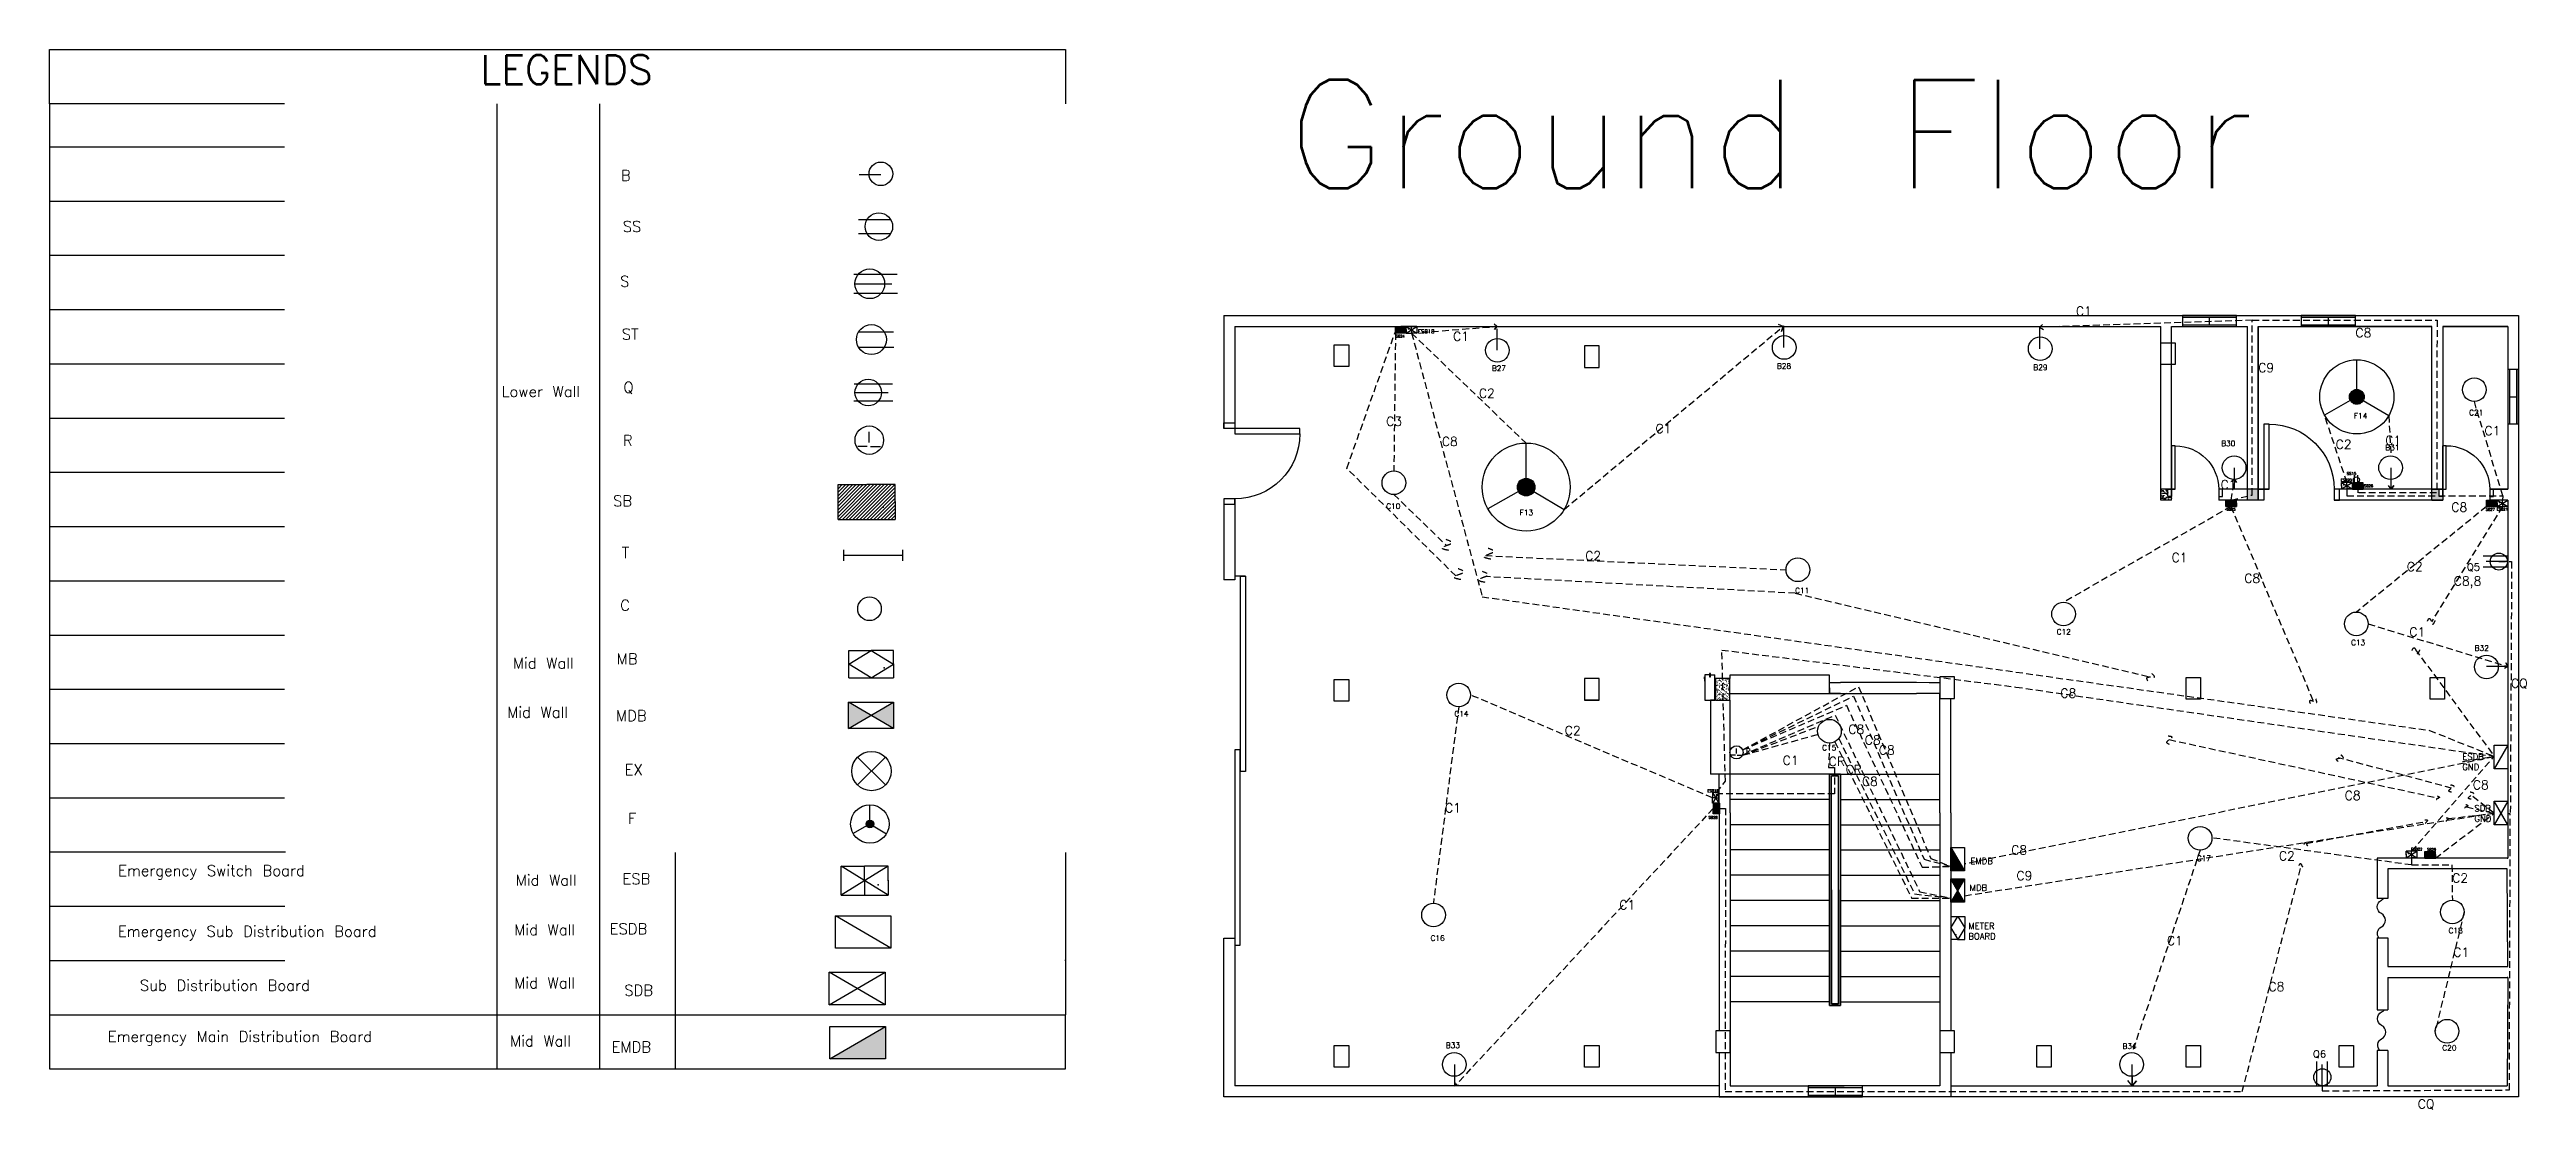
# Model space of a CAD drawing. Header units: inches. Extents: x -267 to 2407, y -89 to 738.
# Drawn here: x -267 to 1102, y -7 to 579 of the extents above; entities that cross this region are included whole.
import ezdxf

# ---------------------------------------------------------------- set-up
doc = ezdxf.new("R2010")
doc.units = ezdxf.units.IN
doc.header["$LTSCALE"] = 15
doc.header["$MEASUREMENT"] = 0
doc.linetypes.add('HIDDEN', pattern=[0.375, 0.25, -0.125])
for name, color, linetype in [('Balcony', 8, 'Continuous'), ('block', 130, 'Continuous'), ('Conduit', 5, 'HIDDEN'), ('conduit text', 5, 'HIDDEN'), ('door', 6, 'Continuous'), ('Edges', 7, 'Continuous'), ('Emergency text', 30, 'Continuous'), ('Emergency-Conduit', 1, 'HIDDEN'), ('Fixture Texts', 251, 'Continuous'), ('Fixtures', 252, 'Continuous'), ('stairs', 7, 'Continuous'), ('Window', 20, 'Continuous')]:
    doc.layers.add(name, color=color, linetype=linetype)
doc.layers.add('Hatch', color=8, linetype='Continuous', lineweight=9)
doc.layers.get('block').off()
doc.styles.get("Standard").update_dxf_attribs({"font": 'txt.shx', "bigfont": '@extfont2.shx'})

msp = doc.modelspace()

# ---------------------------------------------------------------- texts
for s, p in [('Emergency Switch Board', (-229.491, 122.114)), ('Emergency Sub Distribution Board', (-229.648, 88.492)), ('Sub Distribution Board', (-217.433, 58.622)), ('Emergency Main Distribution Board', (-235.211, 30.375))]:
    msp.add_text(s, height=6).set_placement(p)
at = {"insert": (-29.215, 576.1), "char_height": 16.0076, "attachment_point": 1}
msp.add_mtext_dynamic_manual_height_columns('LEGENDS ', width=1048.0049, gutter_width=80.038, heights=[0], dxfattribs=at)
at = {"insert": (417.163, 562.425), "char_height": 60, "attachment_point": 1}
msp.add_mtext_dynamic_manual_height_columns('Ground Floor', width=583.66104, gutter_width=1, heights=[0], dxfattribs=at).dxf.set("width", 727.63054)
at = {"char_height": 6, "attachment_point": 1}
for s, insert, width in [('B', (48.602, 512.53), 26.14543), ('SS', (49.567, 484.3), 26.14543), ('S', (48.106, 454), 26.14543), ('ST', (49.037, 424.746), 26.14543), ('Lower Wall', (-17.394, 393.044), 52.0588), ('Q', (49.948, 395.399), 26.14543), ('R', (49.691, 365.956), 26.14543), ('SB', (44.23, 332.56), 26.14543), ('T', (49.017, 303.873), 26.14543), ('C', (48.221, 274.866), 26.14543), ('Mid Wall', (-11.16, 242.786), 39.36426), ('MB', (46.244, 245.18), 26.14543), ('Mid Wall', (-14.299, 215.678), 39.36426), ('MDB', (45.86, 213.748), 26.14543), ('EX', (50.656, 183.892), 26.14543), ('F', (52.411, 156.911), 26.14543), ('ESB', (49.435, 123.53), 26.14543), ('Mid Wall', (-9.593, 122.798), 39.36426), ('ESDB', (42.349, 95.894), 26.14543), ('Mid Wall', (-10.377, 95.378), 39.36426), ('Mid Wall', (-10.377, 65.999), 39.36426), ('SDB', (50.453, 61.932), 26.14543), ('Mid Wall', (-12.729, 33.878), 39.36426), ('EMDB', (43.429, 30.587), 26.14543)]:
    msp.add_mtext(s, dxfattribs=dict(at, insert=insert, width=width))
at = {"layer": 'conduit text', "char_height": 5, "attachment_point": 1}
for s, heights, insert in [('C1', [0], (853.26, 437)), ('C8', [0], (1007.854, 425.043)), ('C9', [0], (954.1, 405.715)), ('C3', [0], (471.78, 376.044)), ('C1', [0], (933.246, 340.977)), ('C2', [0], (581.88, 301.688)), ('C1', [0], (906.163, 300.741)), ('C8', [0], (946.393, 289.255)), ('C2', [0], (1036.261, 295.686)), ('C1', [0], (1037.692, 259.605)), ('CQ', [5], (1093.869, 231.219)), ('CR', [0], (716.517, 187.966)), ('CR', [0], (725.862, 183.503)), ('C8', [0], (734.929, 176.917)), ('C8', [0], (1001.904, 169.142)), ('C9', [0], (820.386, 124.807)), ('C1', [0], (600.721, 108.665)), ('C8', [0], (959.779, 63.453)), ('CQ', [0], (1042.323, -1.504))]:
    msp.add_mtext_dynamic_manual_height_columns(s, width=26.5798, gutter_width=50, heights=heights, dxfattribs=dict(at, insert=insert))
at = {"layer": 'Emergency text', "char_height": 5, "attachment_point": 1}
for s, insert in [('C1', (508.808, 423.059)), ('C2', (523.089, 391.57)), ('C1', (620.74, 372.059)), ('C1', (1079.234, 370.882)), ('C8', (502.6, 364.91)), ('C2', (996.941, 363.349)), ('C1', (1024.349, 365.53)), ('C8', (1060.882, 328.575)), ('C8,8', (1062.236, 287.737)), ('C8', (844.662, 225.717)), ('C8', (727.409, 205.745)), ('C2', (570.559, 205.064)), ('C8', (736.465, 199.864)), ('C8', (744.268, 194.252)), ('C1', (691.1, 188.553)), ('C8', (1072.779, 175.018)), ('C1', (504.374, 162.321)), ('C8', (817.518, 139.009)), ('C2', (965.555, 135.761)), ('C2', (1061.353, 123.482)), ('C1', (903.592, 88.929)), ('C1', (1061.995, 82.474))]:
    msp.add_mtext_dynamic_manual_height_columns(s, width=24.53657, gutter_width=50, heights=[0], dxfattribs=dict(at, insert=insert))
at = {"layer": 'Fixture Texts', "attachment_point": 1}
for s, width, gutter_width, heights, insert, char_height in [('SB24', 8.7327, 24.158, [5.39], (477.063, 421.292), 1.4495), ('ESB18', 12.84189, 35.525, [7.927], (489.353, 424.364), 2.1315), ('B27', 18.07448, 50, [11.157], (530.24, 404.392), 3), ('B28', 18.07448, 50, [11.157], (687.924, 405.606), 3), ('B29', 18.07448, 50, [11.157], (829.731, 404.889), 3), ('F14', 18.07448, 50, [11.157], (1006.961, 378.118), 3), ('C21', 18.07448, 50, [11.157], (1070.711, 379.858), 3), ('B30', 18.07448, 50, [11.157], (933.595, 362.829), 3), ('B31', 18.07448, 50, [11.157], (1024.349, 360.53), 3), ('SS15', 9.20963, 25.477, [5.685], (1003.044, 345.42), 1.5286), ('ESB20', 8.7327, 24.158, [5.39], (999.64, 341.734), 1.4495), ('SB26', 8.7327, 24.158, [5.39], (1012.586, 338.619), 1.4495), ('C10', 18.07448, 50, [11.157], (471.819, 328.154), 3), ('F13', 18.07448, 50, [11.157], (545.597, 324.599), 3), ('SB25', 8.7327, 24.158, [5.39], (936.557, 325.609), 1.4495), ('SB27', 8.7327, 24.158, [5.39], (1079.897, 325.582), 1.4495), ('ESB21', 8.7327, 24.158, [5.39], (1085.906, 325.669), 1.4495), ('C11', 18.07448, 50, [11.157], (697.977, 281.476), 3), ('C12', 18.07448, 50, [11.157], (842.622, 258.627), 3), ('C13', 18.07448, 50, [11.157], (1005.44, 252.705), 3), ('B32', 18.07448, 50, [11.157], (1073.799, 249.651), 3), ('C14', 18.07448, 50, [11.157], (509.536, 213.339), 3), ('R', 18.07448, 50, [11.157], (670.667, 192.565), 3), ('C15', 18.07448, 50, [11.157], (712.908, 194.563), 3), ('ESDB\\PGND', 20.62507, 57.056, [12.731], (1066.956, 189.847), 3.4233), ('ESB19', 8.7327, 24.158, [5.39], (649.455, 169.949), 1.4495), ('SB28', 8.7327, 24.158, [5.39], (650.086, 155.231), 1.4495), ('SDB\\PGND', 20.62507, 57.056, [12.731], (1073.641, 161.215), 3.4233), ('ESB22', 8.7327, 24.158, [5.39], (1038.627, 137.654), 1.4495), ('SB29', 8.7327, 24.158, [5.39], (1047.455, 137.522), 1.4495), ('EMDB', 20.62507, 57.056, [12.731], (794.854, 132.134), 3.4233), ('C17', 18.07448, 50, [11.157], (920.137, 133.414), 3), ('MDB', 20.62507, 57.056, [12.731], (794.472, 117.327), 3.4233), ('METER \\PBOARD', 20.62507, 57.056, [12.731], (793.771, 96.218), 3.4233), ('C16', 18.07448, 50, [11.157], (496.342, 89.274), 3), ('C18', 18.07448, 50, [11.157], (1059.336, 93.429), 3), ('B33', 18.07448, 50, [11.157], (504.789, 30.002), 3), ('B34', 18.07448, 50, [11.157], (878.984, 29.518), 3), ('C20', 18.07448, 50, [11.157], (1055.866, 28.592), 3)]:
    msp.add_mtext_dynamic_manual_height_columns(s, width=width, gutter_width=gutter_width, heights=heights, dxfattribs=dict(at, insert=insert, char_height=char_height))
at = {"layer": 'Fixture Texts', "char_height": 4, "width": 13.78168, "attachment_point": 1}
for s, insert in [('Q5', (1069.521, 294.959)), ('Q6', (984.422, 25.709))]:
    msp.add_mtext(s, dxfattribs=dict(at, insert=insert))

# ---------------------------------------------------------------- blocks, each defined once
blk = doc.blocks.new('Energy Bulb')
blk.add_line((-11.9, 0), (0, 0))
blk.add_circle((0, 0.3), 6.54)
blk = doc.blocks.new('2 Pin Socket')
for p, q in [((-4.89, 3.03), (8.47, 3.03)), ((-4.97, -2.89), (8.56, -2.89))]:
    blk.add_line(p, q)
blk.add_circle((0, 0), 5.75)
blk = doc.blocks.new('3 Pin Socket')
for p, q in [((-7, 4.3), (12.1, 4.3)), ((-6.6, 0), (9.8, 0)), ((-7.1, -4.1), (12.2, -4.1))]:
    blk.add_line(p, q)
blk.add_circle((0, 0), 6.58)
blk = doc.blocks.new('RISER')
at = {"layer": 'Fixtures'}
for p, q in [((0, 0), (0, 11)), ((-1.9, -4), (-11.5, -4)), ((1.6, -4), (11.7, -4))]:
    blk.add_line(p, q, dxfattribs=at)
blk.add_circle((0.2, 2.4), 14.5, dxfattribs=at)
blk = doc.blocks.new('Tube Light')
for p, q in [((0, -3), (0, 3.1)), ((0, 0), (32.5, 0)), ((32.5, -3), (32.5, 3.1))]:
    blk.add_line(p, q)
blk = doc.blocks.new('Meter Board')
for p, q in [((0, 7.9), (13, 15.9)), ((0, 7.9), (0, 15.9)), ((0, 15.9), (13, 15.9)), ((26, 15.9), (13, 15.9)), ((13, 15.9), (26, 8)), ((26, 8), (26, 15.9)), ((0, 0), (0, 7.9)), ((12.9, 0), (0, 7.9)), ((0, 0), (26, 0)), ((12.9, 0), (26, 8)), ((26, 8), (26, 0))]:
    blk.add_line(p, q)
for p in [(20.5, 5.7), (26, 8), (26, 8), (26, 8)]:
    blk.add_point(p)
blk = doc.blocks.new('MDB')
at = {"layer": 'Fixtures'}
h = blk.add_hatch(color=256, dxfattribs=at)
h.set_gradient(color2=(8, 8, 8), one_color=1, tint=0.03)
h.paths.add_polyline_path([(7.58, 0), (0, 0), (3.79, -6.49)])
h.paths.add_polyline_path([(3.79, -6.49), (0, -12.99), (7.58, -12.99)])
for p, q in [((0, -12.99), (0, 0)), ((0, 0), (7.58, 0)), ((7.58, 0), (0, -12.99)), ((7.58, -12.99), (0, 0)), ((7.58, 0), (7.58, -12.99)), ((7.58, -12.99), (0, -12.99))]:
    blk.add_line(p, q)
blk = doc.blocks.new('Exhaust Fan')
for p, q in [((3.54, 3.53), (-3.54, -3.53)), ((-3.54, 3.53), (3.54, -3.53))]:
    blk.add_line(p, q)
blk.add_circle((0, 0), 5)
blk = doc.blocks.new('Ceiling Fan')
h = blk.add_hatch(color=7)
edge = h.paths.add_edge_path()
edge.add_arc((15.7, 8.9), 3.6, 0, 360)
for p, q in [((15.7, 12.5), (15.7, 26.9)), ((12.5, 7.1), (0, 0)), ((18.8, 7.1), (31.2, -0.2))]:
    blk.add_line(p, q)
for radius in [18, 3.6]:
    blk.add_circle((15.7, 8.9), radius)
blk = doc.blocks.new('ESB')
for p, q in [((-0.01, 2.94), (-1.8, 2.94)), ((-1.8, 2.94), (-1.8, 0)), ((-0.01, 2.94), (1.8, 2.94)), ((1.8, -2.94), (1.8, 2.94)), ((-1.8, -2.94), (-1.8, 0)), ((0.01, -2.94), (-1.8, -2.94)), ((1.8, -2.94), (0.01, -2.94))]:
    blk.add_line(p, q)
for p in [(-0.01, 2.94), (-0.01, 2.94), (-0.01, 2.94), (0.52, 1.69)]:
    blk.add_point(p)
at = {"layer": 'Fixtures'}
for p, q in [((-1.8, 2.94), (1.8, -2.94)), ((1.8, 2.94), (-1.8, -2.94)), ((0, 0), (-1.8, 0)), ((0, 0), (1.8, 0))]:
    blk.add_line(p, q, dxfattribs=at)
blk = doc.blocks.new('SDB')
h = blk.add_hatch()
h.set_pattern_fill('ANSI31', color=256, scale=9, style=0)
h.set_pattern_definition([(45, (175.4593, -47.7805), (-0.795495, 0.795495), [])])
h.paths.add_polyline_path([(0, 0), (26, 0), (26, 8), (26, 15.9), (13, 15.9), (0, 15.9), (0, 7.9)])
for p, q in [((0, 7.9), (0, 15.9)), ((0, 15.9), (13, 15.9)), ((26, 15.9), (13, 15.9)), ((26, 8), (26, 15.9)), ((0, 0), (0, 7.9)), ((0, 0), (26, 0)), ((26, 8), (26, 0))]:
    blk.add_line(p, q)
for p in [(20.5, 5.7), (26, 8), (26, 8), (26, 8)]:
    blk.add_point(p)
blk = doc.blocks.new('ESDB.Updated')
for p, q in [((0, -12.99), (0, 0)), ((0, 0), (7.58, 0)), ((7.58, 0), (0, -12.99)), ((7.58, 0), (7.58, -12.99)), ((7.58, -12.99), (0, -12.99))]:
    blk.add_line(p, q)
blk = doc.blocks.new('DB')
for p, q in [((0, 7), (12, 7)), ((0, 0), (0, 7)), ((0, 7), (12, 0)), ((12, 7), (0, 0)), ((12, 7), (12, 0)), ((12, 0), (0, 0))]:
    blk.add_line(p, q)
blk = doc.blocks.new('ESDB')
at = {"layer": 'Fixtures'}
h = blk.add_hatch(color=256, dxfattribs=at)
h.set_gradient(color2=(8, 8, 8), one_color=1, tint=0.03)
h.paths.add_polyline_path([(0, 0), (0, -12.99), (7.58, -12.99)])
for p, q in [((0, -12.99), (0, 0)), ((0, 0), (7.58, 0)), ((7.58, 0), (7.58, -12.99)), ((7.58, -12.99), (0, -12.99))]:
    blk.add_line(p, q)
blk.add_line((0, 0), (7.58, -12.99), dxfattribs=at)
blk = doc.blocks.new('EMDB')
at = {"layer": 'Fixtures'}
blk.add_blockref('ESDB', (0, 0), dxfattribs=at)
blk = doc.blocks.new('window4')
at = {"layer": 'Window'}
for p, q in [((-3, 30), (-3, 0)), ((3, 30), (-3, 30)), ((-2, 30), (-2, 0)), ((2, 0), (2, 30)), ((3, 0), (3, 30)), ((-2, 15), (2, 15)), ((-3, 0), (3, 0))]:
    blk.add_line(p, q, dxfattribs=at)
blk = doc.blocks.new('door 1')
at = {"layer": 'door'}
for p, q in [((36, 6), (36, 42)), ((36, 42), (39, 42)), ((39, 42), (39, 0)), ((-3, 0), (-3, 6)), ((-3, 6), (0, 6)), ((0, 0), (-3, 0)), ((0, 6), (0, 0)), ((42, 6), (36, 6)), ((39, 0), (42, 0)), ((42, 0), (42, 6))]:
    blk.add_line(p, q, dxfattribs=at)
blk.add_arc((36, 6), 36, 90, 180, dxfattribs=at)
blk = doc.blocks.new('gate')
at = {"layer": 'door'}
for p, q in [((0, 0), (0, 3)), ((0, 3), (0, -3)), ((0, 3), (108, 3)), ((0, 0), (108, 0)), ((108, 0), (96, 0)), ((96, 0), (96, -3)), ((108, 3), (108, 0)), ((204, 0), (108, 0)), ((204, -3), (204, 0)), ((96, -3), (204, -3))]:
    blk.add_line(p, q, dxfattribs=at)
blk = doc.blocks.new('block')
for p, q in [((0, 12), (0, 0)), ((8, 12), (0, 12)), ((0, 0), (8, 0)), ((8, 0), (8, 12))]:
    blk.add_line(p, q)
blk = doc.blocks.new('Residential mailbox pl')
at = {"layer": 'Edges'}
for p, q in [((-5.9, 12.3), (-5.9, -7.7)), ((2.1, 12.3), (-5.9, 12.3)), ((2.1, -4.4), (2.1, 12.3)), ((-2.4, -7.7), (-5.9, -7.7)), ((-1.5, -6.1), (-2.4, -6.1)), ((-2.4, -6.1), (-2.4, -7.7)), ((-2.4, -7.7), (-2.4, -8.6)), ((-2.4, -8.6), (-1.5, -8.6)), ((-1.5, -7.7), (-1.5, -6.1)), ((-1.5, -8.6), (-1.5, -7.7)), ((-1.5, -7.7), (2.1, -7.7)), ((2.1, -4.4), (2.2, -4.4)), ((2.1, -6.1), (2.1, -4.4)), ((2.1, -6.1), (2.5, -6.1)), ((2.1, -7.7), (2.1, -6.1)), ((2.3, -4.4), (2.3, -2.6)), ((2.3, -4.4), (2.5, -4.4)), ((2.3, -5.6), (2.3, -4.4)), ((2.5, -4.4), (2.5, -6.1))]:
    blk.add_line(p, q, dxfattribs=at)
blk.add_lwpolyline([(2.3, -2.6), (2.2, -2.6), (2.2, -5.6), (2.3, -5.6)], close=True, dxfattribs=at)

# ---------------------------------------------------------------- hatches: boundary and pattern name
at = {"layer": 'Hatch'}
h = msp.add_hatch(dxfattribs=at)
h.set_pattern_fill('AR-SAND', color=256)
edge = h.paths.add_edge_path()
edge.add_line((443.105, 218.822), (443.105, 230.822))
edge = h.paths.add_edge_path()
edge.add_line((443.105, 230.822), (451.105, 230.822))
edge = h.paths.add_edge_path()
edge.add_line((451.105, 230.822), (451.105, 218.822))
edge = h.paths.add_edge_path()
edge.add_line((451.105, 218.822), (443.105, 218.822))
edge = h.paths.add_edge_path()
edge.add_line((581.556, 231.292), (581.556, 219.292))
edge = h.paths.add_edge_path()
edge.add_line((581.556, 219.292), (589.556, 219.292))
edge = h.paths.add_edge_path()
edge.add_line((589.556, 219.292), (589.556, 231.292))
edge = h.paths.add_edge_path()
edge.add_line((589.556, 231.292), (581.556, 231.292))
edge = h.paths.add_edge_path()
edge.add_line((581.556, 415.294), (581.556, 403.294))
edge = h.paths.add_edge_path()
edge.add_line((581.556, 403.294), (589.556, 403.294))
edge = h.paths.add_edge_path()
edge.add_line((589.556, 403.294), (589.556, 415.294))
edge = h.paths.add_edge_path()
edge.add_line((589.556, 415.294), (581.556, 415.294))
edge = h.paths.add_edge_path()
edge.add_line((443.105, 403.878), (443.105, 415.878))
edge = h.paths.add_edge_path()
edge.add_line((443.105, 415.878), (451.105, 415.878))
edge = h.paths.add_edge_path()
edge.add_line((451.105, 415.878), (451.105, 403.878))
edge = h.paths.add_edge_path()
edge.add_line((451.105, 403.878), (443.105, 403.878))
h = msp.add_hatch(dxfattribs=at)
h.set_pattern_fill('AR-SAND', color=256)
edge = h.paths.add_edge_path()
edge.add_line((900.211, 405.038), (900.211, 417.038))
edge = h.paths.add_edge_path()
edge.add_line((900.211, 417.038), (908.211, 417.038))
edge = h.paths.add_edge_path()
edge.add_line((908.211, 417.038), (908.211, 405.038))
edge = h.paths.add_edge_path()
edge.add_line((908.211, 405.038), (900.211, 405.038))
edge = h.paths.add_edge_path()
edge.add_line((914.243, 219.941), (914.243, 231.941))
edge = h.paths.add_edge_path()
edge.add_line((914.243, 231.941), (922.243, 231.941))
edge = h.paths.add_edge_path()
edge.add_line((922.243, 231.941), (922.243, 219.941))
edge = h.paths.add_edge_path()
edge.add_line((922.243, 219.941), (914.243, 219.941))
edge = h.paths.add_edge_path()
edge.add_line((1049.11, 219.941), (1049.11, 231.941))
edge = h.paths.add_edge_path()
edge.add_line((1049.11, 231.941), (1057.11, 231.941))
edge = h.paths.add_edge_path()
edge.add_line((1057.11, 231.941), (1057.11, 219.941))
edge = h.paths.add_edge_path()
edge.add_line((1057.11, 219.941), (1049.11, 219.941))
h = msp.add_hatch(dxfattribs=at)
h.set_pattern_fill('AR-SAND', color=256)
h.paths.add_polyline_path([(904.19, 336), (900.211, 336), (900.211, 330), (906.211, 330), (906.211, 331.969), (904.19, 331.969)])
h = msp.add_hatch(dxfattribs=at)
h.set_pattern_fill('AR-SAND', color=256)
h.paths.add_polyline_path([(954.1, 336), (948.1, 336), (948.1, 330), (954.1, 330)])
h.paths.add_polyline_path([(1054.08, 336), (1050.1, 336), (1050.1, 330), (1056.1, 330), (1056.1, 332.006), (1054.08, 332.006)])
h = msp.add_hatch(dxfattribs=at)
h.set_pattern_fill('AR-SAND', color=256)
edge = h.paths.add_edge_path()
edge.add_line((778.054, 232.227), (778.054, 220.227))
edge = h.paths.add_edge_path()
edge.add_line((778.054, 220.227), (786.054, 220.227))
edge = h.paths.add_edge_path()
edge.add_line((786.054, 220.227), (786.054, 232.227))
edge = h.paths.add_edge_path()
edge.add_line((786.054, 232.227), (778.054, 232.227))
edge = h.paths.add_edge_path()
edge.add_line((778.054, 36.577), (778.054, 24.577))
edge = h.paths.add_edge_path()
edge.add_line((778.054, 24.577), (786.054, 24.577))
edge = h.paths.add_edge_path()
edge.add_line((786.054, 24.577), (786.054, 36.577))
edge = h.paths.add_edge_path()
edge.add_line((786.054, 36.577), (778.054, 36.577))
edge = h.paths.add_edge_path()
edge.add_line((654.052, 36.53), (654.052, 24.53))
edge = h.paths.add_edge_path()
edge.add_line((654.052, 24.53), (662.052, 24.53))
edge = h.paths.add_edge_path()
edge.add_line((662.052, 24.53), (662.052, 36.53))
edge = h.paths.add_edge_path()
edge.add_line((662.052, 36.53), (654.052, 36.53))
edge = h.paths.add_edge_path()
edge.add_line((581.556, 16.472), (581.556, 28.472))
edge = h.paths.add_edge_path()
edge.add_line((581.556, 28.472), (589.556, 28.472))
edge = h.paths.add_edge_path()
edge.add_line((589.556, 28.472), (589.556, 16.472))
edge = h.paths.add_edge_path()
edge.add_line((589.556, 16.472), (581.556, 16.472))
edge = h.paths.add_edge_path()
edge.add_line((443.105, 16.472), (443.105, 28.472))
edge = h.paths.add_edge_path()
edge.add_line((443.105, 28.472), (451.105, 28.472))
edge = h.paths.add_edge_path()
edge.add_line((451.105, 28.472), (451.105, 16.472))
edge = h.paths.add_edge_path()
edge.add_line((451.105, 16.472), (443.105, 16.472))
h = msp.add_hatch(dxfattribs=at)
h.set_pattern_fill('AR-SAND', color=256)
h.set_pattern_definition([(37.5, (-2.2625, -4.0578), (-0.0629934, 1.9268238), [0, -1.52, 0, -1.7, 0, -1.625]), (7.5, (-2.2625, -4.0578), (1.769777, 2.822146), [0, -0.82, 0, -1.37, 0, -0.525]), (327.5, (-3.4925, -4.0578), (3.114142, 0.005659), [0, -0.5, 0, -1.8, 0, -2.35]), (317.5, (-3.4925, -4.0578), (3.006127, 0.877676), [0, -0.25, 0, -1.18, 0, -1.35])])
h.paths.add_polyline_path([(661.791, 230.946), (653.791, 230.946), (653.791, 218.946), (661.791, 218.946)])
h = msp.add_hatch(dxfattribs=at)
h.set_pattern_fill('AR-SAND', color=256)
edge = h.paths.add_edge_path()
edge.add_line((998.822, 16.472), (998.822, 28.472))
edge = h.paths.add_edge_path()
edge.add_line((998.822, 28.472), (1006.822, 28.472))
edge = h.paths.add_edge_path()
edge.add_line((1006.822, 28.472), (1006.822, 16.472))
edge = h.paths.add_edge_path()
edge.add_line((1006.822, 16.472), (998.822, 16.472))
edge = h.paths.add_edge_path()
edge.add_line((914.243, 16.472), (914.243, 28.472))
edge = h.paths.add_edge_path()
edge.add_line((914.243, 28.472), (922.243, 28.472))
edge = h.paths.add_edge_path()
edge.add_line((922.243, 28.472), (922.243, 16.472))
edge = h.paths.add_edge_path()
edge.add_line((922.243, 16.472), (914.243, 16.472))
edge = h.paths.add_edge_path()
edge.add_line((831.613, 16.472), (831.613, 28.472))
edge = h.paths.add_edge_path()
edge.add_line((831.613, 28.472), (839.613, 28.472))
edge = h.paths.add_edge_path()
edge.add_line((839.613, 28.472), (839.613, 16.472))
edge = h.paths.add_edge_path()
edge.add_line((839.613, 16.472), (831.613, 16.472))

# ---------------------------------------------------------------- linework, layer by layer
for p, q in [((-267.416, 549.179), (-267.416, 579.148)), ((-267.416, 579.148), (294.51, 579.148)), ((294.51, 579.148), (294.51, 549.179)), ((-137.49, 549.179), (-267.416, 549.179)), ((-267.416, 549.179), (-267.416, 105.313)), ((-20.015, 549.179), (-20.015, 15.405)), ((36.768, 549.179), (36.768, 15.405)), ((-137.49, 525.179), (-267.416, 525.179)), ((-137.49, 495.179), (-267.416, 495.179)), ((-256.626, 465.179), (-267.416, 465.179)), ((-137.49, 465.179), (-256.626, 465.179)), ((-137.49, 435.179), (-267.416, 435.179)), ((382.1, 432), (1098.1, 432)), ((382.1, 432), (382.1, 369.674)), ((388.1, 426), (900.211, 426)), ((388.1, 426), (388.1, 366.674)), ((900.211, 330), (900.211, 426)), ((906.211, 330), (906.211, 426)), ((906.211, 426), (948.1, 426)), ((948.1, 330), (948.1, 426)), ((954.1, 330), (954.1, 426)), ((954.1, 426), (954.1, 330)), ((954.1, 426), (972.1, 426)), ((972.1, 426), (978.1, 426)), ((978.1, 426), (1050.1, 426)), ((1050.1, 426), (978.1, 426)), ((1050.1, 330), (1050.1, 426)), ((1092.1, 426), (1056.1, 426)), ((1092.1, 426), (1056.1, 426)), ((1056.1, 426), (1056.1, 330)), ((1056.1, 426), (1092.1, 426)), ((1092.1, 426), (1092.1, 336)), ((1098.1, 432), (1098.1, 0)), ((-137.49, 405.179), (-267.416, 405.179)), ((-137.49, 375.179), (-267.416, 375.179)), ((-137.49, 345.179), (-267.416, 345.179)), ((382.1, 330.674), (382.1, 285.875)), ((388.1, 330.674), (388.1, 285.875)), ((908.198, 336), (900.211, 336)), ((906.211, 330), (900.211, 330)), ((948.1, 336), (932.244, 336)), ((932.244, 331.969), (932.244, 330)), ((948.1, 330), (932.244, 330)), ((960.106, 336), (948.1, 336)), ((954.1, 330), (948.1, 330)), ((957.106, 330), (954.1, 330)), ((1050.1, 336), (996.106, 336)), ((1050.1, 330), (996.106, 330)), ((1050.1, 336), (1056.1, 336)), ((1056.1, 336), (1050.1, 336)), ((1050.1, 330), (1056.1, 330)), ((1056.1, 330), (1050.1, 330)), ((1050.1, 330), (1056.1, 330)), ((1056.1, 330), (1050.1, 330)), ((1092.1, 336), (1082.134, 336)), ((1082.134, 336), (1092.1, 336)), ((1082.134, 332.006), (1082.134, 330)), ((1092.1, 330), (1082.134, 330)), ((1092.1, 330), (1092.1, 132.004)), ((-137.49, 315.179), (-267.416, 315.179)), ((-137.49, 285.179), (-267.416, 285.179)), ((388.1, 285.875), (382.1, 285.875)), ((-137.49, 255.179), (-267.416, 255.179)), ((661.945, 233.198), (661.945, 231.292)), ((-137.49, 225.179), (-267.416, 225.179)), ((581.556, 231.292), (581.556, 219.292)), ((589.556, 219.292), (581.556, 219.292)), ((661.945, 231.292), (653.945, 231.292)), ((653.945, 231.292), (653.945, 219.292)), ((653.945, 219.292), (661.945, 219.292)), ((661.945, 219.292), (661.945, 231.292)), ((662.054, 223.004), (661.945, 223.004)), ((665.054, 223.004), (665.054, 223.004)), ((665.054, 223.004), (665.054, 223.004)), ((717.054, 226.138), (717.054, 223.004)), ((717.054, 223.004), (723.054, 223.004)), ((723.054, 223.004), (717.054, 223.004)), ((765.041, 229.095), (723.054, 229.095)), ((723.054, 223.004), (765.054, 223.095)), ((772.054, 229.004), (765.041, 229.095)), ((772.054, 223.004), (765.054, 223.095)), ((778.054, 229.004), (772.054, 229.004)), ((778.054, 223.004), (772.054, 223.004)), ((778.054, 163.004), (778.054, 223.004)), ((784.054, 163.004), (784.054, 220.227)), ((-137.49, 195.179), (-267.416, 195.179)), ((661.945, 198.897), (661.945, 198.897)), ((656.054, 163.004), (656.054, 178.503)), ((717.054, 178.503), (662.054, 178.503)), ((662.054, 163.004), (662.054, 178.503)), ((717.054, 178.503), (717.054, 50.504)), ((717.054, 114.504), (717.054, 178.503)), ((717.054, 178.503), (723.054, 178.503)), ((717.054, 178.503), (717.054, 50.504)), ((723.054, 178.503), (717.054, 178.503)), ((717.054, 50.504), (717.054, 178.503)), ((723.054, 178.503), (723.054, 50.504)), ((723.054, 50.504), (723.054, 178.503)), ((723.054, 178.503), (723.054, 50.504)), ((723.054, 114.504), (723.054, 178.503)), ((723.054, 178.503), (778.054, 178.503)), ((-137.49, 165.179), (-267.416, 165.179)), ((717.054, 164.503), (662.054, 164.503)), ((718.054, 177.503), (722.054, 177.503)), ((718.054, 114.504), (718.054, 177.503)), ((722.054, 177.503), (718.054, 177.503)), ((718.054, 51.504), (718.054, 177.503)), ((722.054, 51.504), (722.054, 177.503)), ((722.054, 114.504), (722.054, 177.503)), ((723.054, 164.503), (778.054, 164.503)), ((656.054, 157.004), (656.054, 36.53)), ((662.052, 157.004), (662.052, 6.004)), ((662.054, 157.004), (662.054, 163.004)), ((778.054, 157.004), (778.054, 163.004)), ((778.054, 157.004), (778.054, 6.004)), ((784.054, 157.004), (784.054, 36.577)), ((717.054, 150.503), (662.054, 150.503)), ((723.054, 150.503), (778.054, 150.503)), ((-136.944, 135.313), (-267.416, 135.313)), ((78.51, 135.179), (78.51, 105.313)), ((294.51, 135.179), (294.447, 105.313)), ((717.054, 136.503), (662.054, 136.503)), ((723.054, 136.503), (778.054, 136.503)), ((1091.805, 132.004), (1019.805, 132.004)), ((1019.805, 132.004), (1019.805, 109.732)), ((1091.805, 126.004), (1025.805, 126.004)), ((1025.805, 126.004), (1025.805, 109.732)), ((1091.805, 132.004), (1092.1, 132.004)), ((1091.805, 126.004), (1091.805, 126.004)), ((1092.1, 72.004), (1091.805, 126.004)), ((717.054, 122.503), (662.054, 122.503)), ((717.054, 114.504), (717.054, 50.504)), ((718.054, 114.504), (718.054, 51.504)), ((722.054, 114.504), (722.054, 51.504)), ((723.054, 122.503), (778.054, 122.503)), ((723.054, 114.504), (723.054, 50.504)), ((1025.805, 109.732), (1019.805, 109.732)), ((-137.222, 105.344), (-267.416, 105.344)), ((-267.416, 105.313), (-267.416, 75.344)), ((78.51, 105.313), (78.51, 15.405)), ((294.447, 105.313), (294.447, 75.344)), ((717.054, 108.503), (662.054, 108.503)), ((723.054, 108.503), (778.054, 108.503)), ((382.1, 87.762), (388.1, 87.762)), ((382.1, 0), (382.1, 87.762)), ((388.1, 87.762), (388.1, 6)), ((717.054, 94.503), (662.054, 94.503)), ((723.054, 94.503), (778.054, 94.503)), ((1019.805, 87.835), (1025.805, 87.835)), ((1019.805, 87.835), (1019.805, 48.094)), ((1025.805, 87.835), (1025.805, 72.004)), ((-267.416, 75.344), (-137.222, 75.344)), ((-267.416, 75.344), (-267.416, 45.375)), ((294.447, 75.344), (294.168, 75.344)), ((294.447, 75.344), (294.447, 45.375)), ((717.054, 80.503), (662.054, 80.503)), ((723.054, 80.503), (778.054, 80.503)), ((1025.805, 72.004), (1091.805, 72.004)), ((1091.805, 72.004), (1092.1, 72.004)), ((717.054, 66.503), (662.054, 66.503)), ((723.054, 66.503), (778.054, 66.503)), ((1025.805, 66.004), (1091.805, 66.004)), ((1025.805, 66.004), (1025.805, 48.094)), ((1092.1, 66.004), (1091.805, 66.004)), ((1092.1, 66.004), (1091.805, 6.004)), ((-267.416, 45.375), (294.447, 45.375)), ((-267.416, 45.375), (-267.416, 15.405)), ((294.447, 15.405), (294.447, 45.375)), ((717.054, 52.503), (662.054, 52.503)), ((717.054, 50.504), (723.054, 50.504)), ((723.054, 50.504), (717.054, 50.504)), ((718.054, 51.504), (722.054, 51.504)), ((722.054, 51.504), (718.054, 51.504)), ((723.054, 52.503), (778.054, 52.503)), ((1019.805, 48.094), (1025.805, 48.094)), ((-267.416, 15.405), (294.447, 15.405)), ((656.054, 24.53), (656.054, 0.004)), ((784.054, 24.577), (784.054, 0.004)), ((1025.805, 25.674), (1019.805, 25.674)), ((1019.805, 25.674), (1019.805, 12.004)), ((1025.805, 25.674), (1025.805, 12.004)), ((1098.1, 0), (382.1, 0)), ((656.054, 6), (388.1, 6)), ((656.054, 0.004), (695.054, 0.004)), ((662.054, 6.004), (695.054, 6.004)), ((695.054, 6.004), (725.054, 6.004)), ((695.054, 0.004), (725.054, 0.004)), ((745.054, 6.004), (715.054, 6.004)), ((745.054, 0.004), (715.054, 0.004)), ((778.054, 6.004), (745.054, 6.004)), ((784.054, 0.004), (745.054, 0.004)), ((784.054, 6.004), (1019.805, 6.004)), ((1019.805, 12.004), (1019.805, 6.004)), ((1025.805, 12.004), (1025.805, 6.004)), ((1025.805, 6.004), (1091.805, 6.004)), ((1025.805, 6.004), (1091.805, 6.004)), ((1091.834, 12.004), (1091.805, 12.004))]:
    msp.add_line(p, q)
at = {"layer": 'Balcony'}
for p, q in [((656.054, 0.004), (656.054, 0)), ((784.054, 0.004), (784.054, 0))]:
    msp.add_line(p, q, dxfattribs=at)
at = {"layer": 'Conduit'}
for p, q in [((950.781, 429.477), (833.214, 425.617)), ((833.214, 425.617), (834.82, 427.1)), ((834.82, 427.1), (833.214, 425.617)), ((833.214, 425.617), (835.322, 424.331)), ((950.67, 332.806), (950.781, 429.477)), ((950.781, 429.477), (1052.993, 429.568)), ((1052.993, 429.568), (1052.776, 334.088)), ((450.043, 347.531), (476.949, 423.305)), ((476.949, 422.408), (476.066, 346.124)), ((510.29, 288.076), (450.043, 347.531)), ((476.066, 333.04), (505.168, 304.897)), ((939.124, 330.018), (941.064, 341.368)), ((939.124, 330.018), (950.67, 332.806)), ((941.064, 341.368), (939.303, 340.329)), ((941.064, 341.368), (942.133, 339.715)), ((942.133, 339.715), (941.064, 341.368)), ((1009.305, 334.088), (1009.305, 335.999)), ((1052.776, 334.088), (1009.305, 334.088)), ((938.976, 326.412), (846.448, 273.521)), ((938.976, 326.412), (984.63, 218.779)), ((1080.369, 326.436), (1008.376, 268.084)), ((526.766, 299.29), (692.947, 291.444)), ((697.977, 278.476), (527.06, 287.695)), ((1087.179, 296.008), (1094.236, 296.008)), ((1094.236, 296.008), (1093.503, 156.429)), ((697.977, 278.476), (894.623, 232.163)), ((1014.918, 261.542), (1092.1, 238.034)), ((1092.1, 238.034), (1090.245, 236.869)), ((1092.1, 238.034), (1091.096, 240.026)), ((1091.096, 240.026), (1092.1, 238.034)), ((668.487, 188.868), (720.127, 211.15)), ((720.127, 211.15), (766.898, 113.379)), ((668.877, 188.868), (711.011, 204.93)), ((668.877, 188.868), (710.655, 200.458)), ((719.851, 196.339), (762.426, 109.954)), ((722.113, 198.178), (764.085, 112.168)), ((904.861, 197.543), (1053.822, 165.225)), ((1061.017, 170.723), (998.392, 187.522)), ((1084.601, 156.796), (1071.896, 166.761)), ((652.692, 159.466), (509.761, 6)), ((656.298, 159.466), (659.437, 159.525)), ((659.437, 159.525), (659.313, 2.902)), ((1084.601, 156.796), (791.629, 111.005)), ((980.66, 140.079), (1046.978, 152.305)), ((1052.078, 132.004), (1084.601, 156.796)), ((1059.273, 153.853), (1084.601, 156.796)), ((1069.347, 160.356), (1084.601, 156.796)), ((1093.503, 156.429), (1092.1, 156.429)), ((1093.001, 3.796), (1093.503, 156.429)), ((945.236, 2.892), (978.047, 128.24)), ((762.426, 109.954), (784.054, 109.954)), ((764.085, 112.168), (784.054, 109.954)), ((766.898, 113.379), (784.054, 109.954)), ((509.761, 6), (510.234, 7.81)), ((509.761, 6), (511.837, 6.37)), ((511.837, 6.37), (509.761, 6)), ((659.313, 2.902), (945.236, 2.892)), ((989.548, 6.131), (989.548, 3.319)), ((989.548, 3.319), (1093.001, 3.796))]:
    msp.add_line(p, q, dxfattribs=at)
for points in [[(506.486, 302.156), (502.837, 303.445), (505.168, 304.897), (508.222, 306.425), (505.018, 308.115)], [(529.713, 297.326), (526.064, 298.615), (528.394, 300.067), (531.448, 301.595), (528.244, 303.285)], [(513.066, 286.045), (509.416, 287.335), (511.747, 288.786), (514.801, 290.314), (511.597, 292.004)], [(526.59, 284.477), (522.941, 285.767), (525.271, 287.218), (528.325, 288.746), (525.121, 290.436)], [(892.955, 230.128), (892.533, 231.675), (894.623, 232.163), (896.709, 232.191), (895.348, 234.019)], [(982.919, 217.523), (982.624, 219.118), (984.63, 218.779), (986.368, 217.996), (985.994, 220.103)], [(904.861, 194.903), (903.55, 195.826), (904.849, 197.534), (906.439, 198.885), (904.225, 199.427)], [(998.392, 185.367), (997.358, 186.617), (999.276, 187.296), (1001.175, 187.458), (999.822, 189.117)], [(1053.152, 166.4), (1054.271, 165.639), (1053.526, 165.058), (1052.627, 164.623), (1053.747, 163.814)], [(1061.017, 168.485), (1059.496, 169.049), (1060.816, 170.598), (1062.38, 171.689), (1060.379, 172.448)], [(1071.896, 164.523), (1070.375, 165.088), (1071.695, 166.636), (1073.259, 167.727), (1071.258, 168.486)], [(1046.31, 153.198), (1047.647, 152.996), (1047.227, 152.15), (1046.604, 151.369), (1047.964, 151.123)], [(1057.995, 154.364), (1059.279, 153.938), (1058.721, 153.176), (1057.975, 152.512), (1059.273, 152.039)], [(1068.89, 161.703), (1070.009, 160.942), (1069.264, 160.361), (1068.365, 159.926), (1069.485, 159.117)], [(979.398, 139.54), (980.182, 140.642), (980.747, 139.885), (981.163, 138.976), (981.996, 140.079)], [(976.698, 127.896), (977.482, 128.998), (978.047, 128.24), (978.463, 127.332), (979.296, 128.434)]]:
    msp.add_spline(points, degree=3, dxfattribs=at)
at = {"layer": 'door'}
for p, q in [((717.054, 233.198), (661.945, 233.198)), ((717.054, 229.095), (717.054, 233.198)), ((651.132, 219.292), (651.132, 178.503)), ((653.945, 219.292), (651.132, 219.292)), ((661.945, 219.292), (661.945, 178.503)), ((662.054, 223.004), (668.054, 223.004)), ((668.054, 223.004), (675.054, 223.095)), ((675.054, 223.095), (717.054, 223.004)), ((717.054, 223.004), (717.054, 229.095)), ((656.054, 178.503), (651.132, 178.503)), ((662.054, 178.503), (656.054, 178.503))]:
    msp.add_line(p, q, dxfattribs=at)
for points in [[(1020.881, 87.835, -0.47435423), (1022.185, 93.955, 0.61020266), (1022.185, 101.315, -0.61020266), (1022.185, 108.763, 0.08424247), (1023.477, 109.732, 0.08424247)], [(1021.335, 25.674, -0.5073948), (1022.352, 32.114, 0.61020266), (1022.352, 39.475, -0.61020266), (1022.352, 46.923, 0.0984527), (1023.827, 48.094)]]:
    msp.add_lwpolyline(points, format="xyb", dxfattribs=at)
at = {"layer": 'Emergency-Conduit'}
for p, q in [((485.883, 422.342), (533.018, 426)), ((533.018, 426), (531.473, 427.27)), ((533.018, 426), (531.794, 424.254)), ((531.794, 424.254), (533.018, 426)), ((570.186, 324.813), (691.626, 426.295)), ((691.273, 426), (688.757, 427.091)), ((691.626, 426.295), (690.508, 423.266)), ((690.508, 423.266), (691.273, 426)), ((485.883, 422.342), (549.188, 361.477)), ((485.883, 422.342), (524.923, 276.541)), ((1089.342, 332.409), (1073.609, 384.506)), ((1003.14, 339.743), (990.742, 376.955)), ((1026.258, 376.691), (1027.589, 354.44)), ((1003.14, 336.137), (1003.14, 332.409)), ((1003.14, 332.409), (1089.342, 332.409)), ((1027.589, 336), (1026.101, 338.083)), ((1027.589, 336), (1027.589, 341.368)), ((1027.589, 336), (1029.145, 338.129)), ((1029.145, 338.129), (1027.589, 336)), ((1089.342, 332.409), (1089.178, 330.014)), ((1089.179, 326.408), (1049.885, 262.718)), ((524.923, 276.541), (1048.725, 202.672)), ((659.431, 174.48), (657.451, 247.076)), ((657.451, 247.076), (820.048, 226.622)), ((1041.128, 247.243), (1084.601, 188.318)), ((652.217, 165.341), (518.449, 222.223)), ((668.972, 191.868), (733.018, 226.803)), ((668.972, 191.868), (730.291, 221.614)), ((730.291, 221.614), (769.268, 131.367)), ((733.018, 226.803), (773.042, 131.814)), ((820.048, 226.622), (1084.601, 188.318)), ((511.907, 215.681), (497.89, 107.096)), ((668.972, 191.868), (726.351, 216.504)), ((726.351, 216.504), (768.219, 126.922)), ((716.959, 195.665), (716.488, 182.137)), ((1048.725, 202.672), (1084.601, 188.318)), ((716.488, 182.137), (719.782, 182.137)), ((719.782, 182.137), (719.782, 167.507)), ((1084.601, 187.946), (791.629, 128.781)), ((1038.901, 135.778), (1084.601, 188.318)), ((1067.116, 185.39), (1084.601, 188.318)), ((654.541, 168.285), (659.431, 174.48)), ((719.782, 167.507), (656.054, 167.507)), ((1038.901, 128.226), (928.498, 143.235)), ((768.219, 126.922), (784.054, 127.432)), ((769.268, 131.367), (784.054, 127.432)), ((773.042, 131.814), (784.054, 127.432)), ((921.96, 136.45), (884.384, 24.445)), ((1038.901, 133.974), (1038.901, 135.778)), ((1038.901, 132.172), (1038.901, 128.226)), ((1038.901, 128.226), (1061.248, 128.226)), ((1061.248, 128.226), (1061.458, 108.738)), ((1068, 102.196), (1051.994, 36.3)), ((884.384, 6.004), (881.846, 9.239)), ((884.384, 11.372), (884.384, 6.004)), ((884.384, 6.004), (886.838, 8.936)), ((886.838, 8.936), (884.384, 6.004))]:
    msp.add_line(p, q, dxfattribs=at)
for points in [[(1047.625, 262.952), (1048.728, 264.565), (1049.885, 262.718), (1050.531, 261.392), (1052.037, 263.436)], [(1039.15, 246.759), (1040.253, 248.372), (1041.41, 246.526), (1042.055, 245.2), (1043.562, 247.243)]]:
    msp.add_spline(points, degree=3, dxfattribs=at)
at = {"layer": 'Fixtures'}
for centre in [(1073.609, 391.048), (476.066, 339.582), (699.489, 291.444), (186.063, 269.896), (846.448, 266.979), (1008.376, 261.542), (511.907, 222.223), (716.959, 202.207), (921.96, 142.992), (498.013, 100.556), (1061.458, 102.196), (1058.536, 36.3)]:
    msp.add_circle(centre, 6.542, dxfattribs=at)
at = {"layer": 'stairs'}
for p, q in [((717.054, 229.095), (723.054, 229.095)), ((717.054, 223.004), (723.054, 223.004)), ((656.054, 157.004), (656.054, 163.004)), ((784.054, 157.004), (784.054, 163.004)), ((1098.1, 0), (784.1, 0))]:
    msp.add_line(p, q, dxfattribs=at)
at = {"layer": 'Window'}
msp.add_line((1092.1, 426), (1056.1, 426), dxfattribs=at)

# ---------------------------------------------------------------- block references
for p, rotation in [((942.155, 429), 90), ((1007.904, 429), 90), ((735.269, 2.994), 89.99999999999999)]:
    msp.add_blockref('window4', p, dxfattribs=dict(rotation=rotation))
at = {"xscale": -1, "rotation": 180}
for p in [(443.105, 415.878), (900.211, 417.038), (443.105, 230.822), (914.243, 231.941), (1049.11, 231.941), (443.105, 28.472), (581.556, 28.472), (831.613, 28.472), (914.243, 28.472), (998.822, 28.472)]:
    msp.add_blockref('block', p, dxfattribs=at)
for name, p in [('block', (581.556, 403.294)), ('window4', (1095.105, 372.131)), ('block', (581.556, 219.292)), ('block', (778.054, 220.227)), ('block', (654.052, 24.53)), ('block', (778.054, 24.577))]:
    msp.add_blockref(name, p)
at = {"xscale": 2.572101364426393, "yscale": 2.572101364426393, "zscale": 2.572101364426393, "rotation": 180}
msp.add_blockref('DB', (194.705, 68.904), dxfattribs=at)
at = {"layer": 'block', "xscale": -1, "rotation": 270}
msp.add_blockref('door 1', (382.1, 330.674), dxfattribs=at)
at = {"layer": 'block', "xscale": -1}
msp.add_blockref('door 1', (996.106, 329.999), dxfattribs=at)
at = {"layer": 'block', "xscale": -0.6679607074034518, "yscale": 0.6679607074034518, "zscale": 0.6679607074034518}
for p in [(932.244, 331.969), (1082.134, 332.006)]:
    msp.add_blockref('door 1', p, dxfattribs=at)
at = {"layer": 'block', "xscale": 0.6985261724959423, "yscale": 0.6985261724959423, "zscale": 0.6985261724959423, "rotation": 180}
msp.add_blockref('Residential mailbox pl', (649.53, 228.037), dxfattribs=at)
at = {"layer": 'door', "rotation": 270}
msp.add_blockref('gate', (391.083, 287.936), dxfattribs=at)
at = {"layer": 'Fixture Texts'}
for p, xscale, yscale, zscale in [((185.823, 361.846), 0.5423767442002946, 0.5423767442002946, 0.5423767442002946), ((665.553, 189.867), 0.251378120449481, 0.251378120449481, 0.251378120449481)]:
    msp.add_blockref('RISER', p, dxfattribs=dict(at, xscale=xscale, yscale=yscale, zscale=zscale))
at = {"layer": 'Fixtures'}
for name, p in [('Energy Bulb', (192.336, 510.115)), ('Tube Light', (171.931, 299.45)), ('ESDB.Updated', (1084.601, 194.439)), ('ESB', (654.02, 165.341)), ('EMDB', (784.054, 137.881)), ('MDB', (784.054, 120.633))]:
    msp.add_blockref(name, p, dxfattribs=at)
for name, p, xscale, yscale, zscale, rotation in [('2 Pin Socket', (191.248, 481.216), 1.322561829237241, 1.322561829237241, 1.322561829237241, 180), ('2 Pin Socket', (1008.313, 341.193), 0.2955951964927408, 0.2955951964927408, 0.2955951964927408, 90), ('3 Pin Socket', (1087.179, 296.008), 0.7176167698785321, 0.7176167698785321, 0.7176167698785321, 180), ('MDB', (199.403, 218.166), 1.914785840934625, 1.914785840934625, 1.914785840934625, 270), ('SDB', (656.298, 156.522), 0.2264338205980039, 0.2264338205980039, 0.2264338205980039, 90), ('DB', (1084.601, 163.463), 1.082219696005723, 1.082219696005723, 1.082219696005723, 270), ('ESB', (183.371, 119.538), 4.442561109508973, 4.442561109508973, 4.442561109508973, 270), ('ESDB.Updated', (197.93, 100.069), 2.364311206262791, 2.364311206262791, 2.364311206262791, 270), ('Meter Board', (784.054, 99.793), 0.4934117985678768, 0.4934117985678768, 0.4934117985678768, 270), ('EMDB', (164.156, 21.044), 2.36065107279596, 2.36065107279596, 2.36065107279596, 90), ('3 Pin Socket', (989.548, 10.85), 0.7176167698785321, 0.7176167698785321, 0.7176167698785321, 90)]:
    msp.add_blockref(name, p, dxfattribs=dict(at, xscale=xscale, yscale=yscale, zscale=zscale, rotation=rotation))
for name, p, xscale, yscale, zscale in [('3 Pin Socket', (186.218, 449.619), 1.249667692856742, 1.249667692856742, 1.249667692856742), ('2 Pin Socket', (187.118, 418.747), 1.439547575903759, 1.439547575903759, 1.439547575903759), ('SDB', (476.949, 422.408), 0.2264338205980039, 0.2264338205980039, 0.2264338205980039), ('Ceiling Fan', (990.742, 376.955), 1.13889945988663, 1.13889945988663, 1.13889945988663), ('3 Pin Socket', (185.368, 389.469), 1.115915732514747, 1.115915732514747, 1.115915732514747), ('Ceiling Fan', (528.009, 325.128), 1.352483379987007, 1.352483379987007, 1.352483379987007), ('SDB', (168.72, 319.232), 1.214648868713994, 1.214648868713994, 1.214648868713994), ('SDB', (936.18, 326.412), 0.2264338205980039, 0.2264338205980039, 0.2264338205980039), ('SDB', (1006.195, 335.999), 0.2264338205980039, 0.2264338205980039, 0.2264338205980039), ('SDB', (1080.369, 326.436), 0.2264338205980039, 0.2264338205980039, 0.2264338205980039), ('Meter Board', (174.714, 231.764), 0.9460535144776564, 0.9460535144776564, 0.9460535144776564), ('Exhaust Fan', (187.136, 180.151), 2.174127610135546, 2.174127610135546, 2.174127610135546), ('Ceiling Fan', (177.005, 145.608), 0.590983136757983, 0.590983136757983, 0.590983136757983), ('SDB', (1046.191, 132.004), 0.2264338205980039, 0.2264338205980039, 0.2264338205980039)]:
    msp.add_blockref(name, p, dxfattribs=dict(at, xscale=xscale, yscale=yscale, zscale=zscale))
for name, p, rotation in [('ESB', (485.883, 424.145), 90), ('Energy Bulb', (533.018, 412.837), 270), ('Energy Bulb', (691.626, 414.391), 270), ('Energy Bulb', (833.214, 413.712), 270), ('Energy Bulb', (941.064, 347.905), 90), ('Energy Bulb', (1027.589, 347.904), 90), ('ESB', (1003.14, 337.94), 90), ('ESB', (1089.178, 328.211), 90), ('Energy Bulb', (1080.309, 238.034), 180), ('ESB', (1038.901, 133.974), 90), ('Energy Bulb', (509.761, 17.905), 90), ('Energy Bulb', (884.384, 17.909), 90)]:
    msp.add_blockref(name, p, dxfattribs=dict(at, rotation=rotation))

msp.set_redraw_order([(e.dxf.handle, doc.entitydb.next_handle()) for e in msp.query("TEXT MTEXT ATTDEF DIMENSION ARC_DIMENSION")])  # texts and dimensions are drawn at this point

doc.saveas('drawing.dxf')
